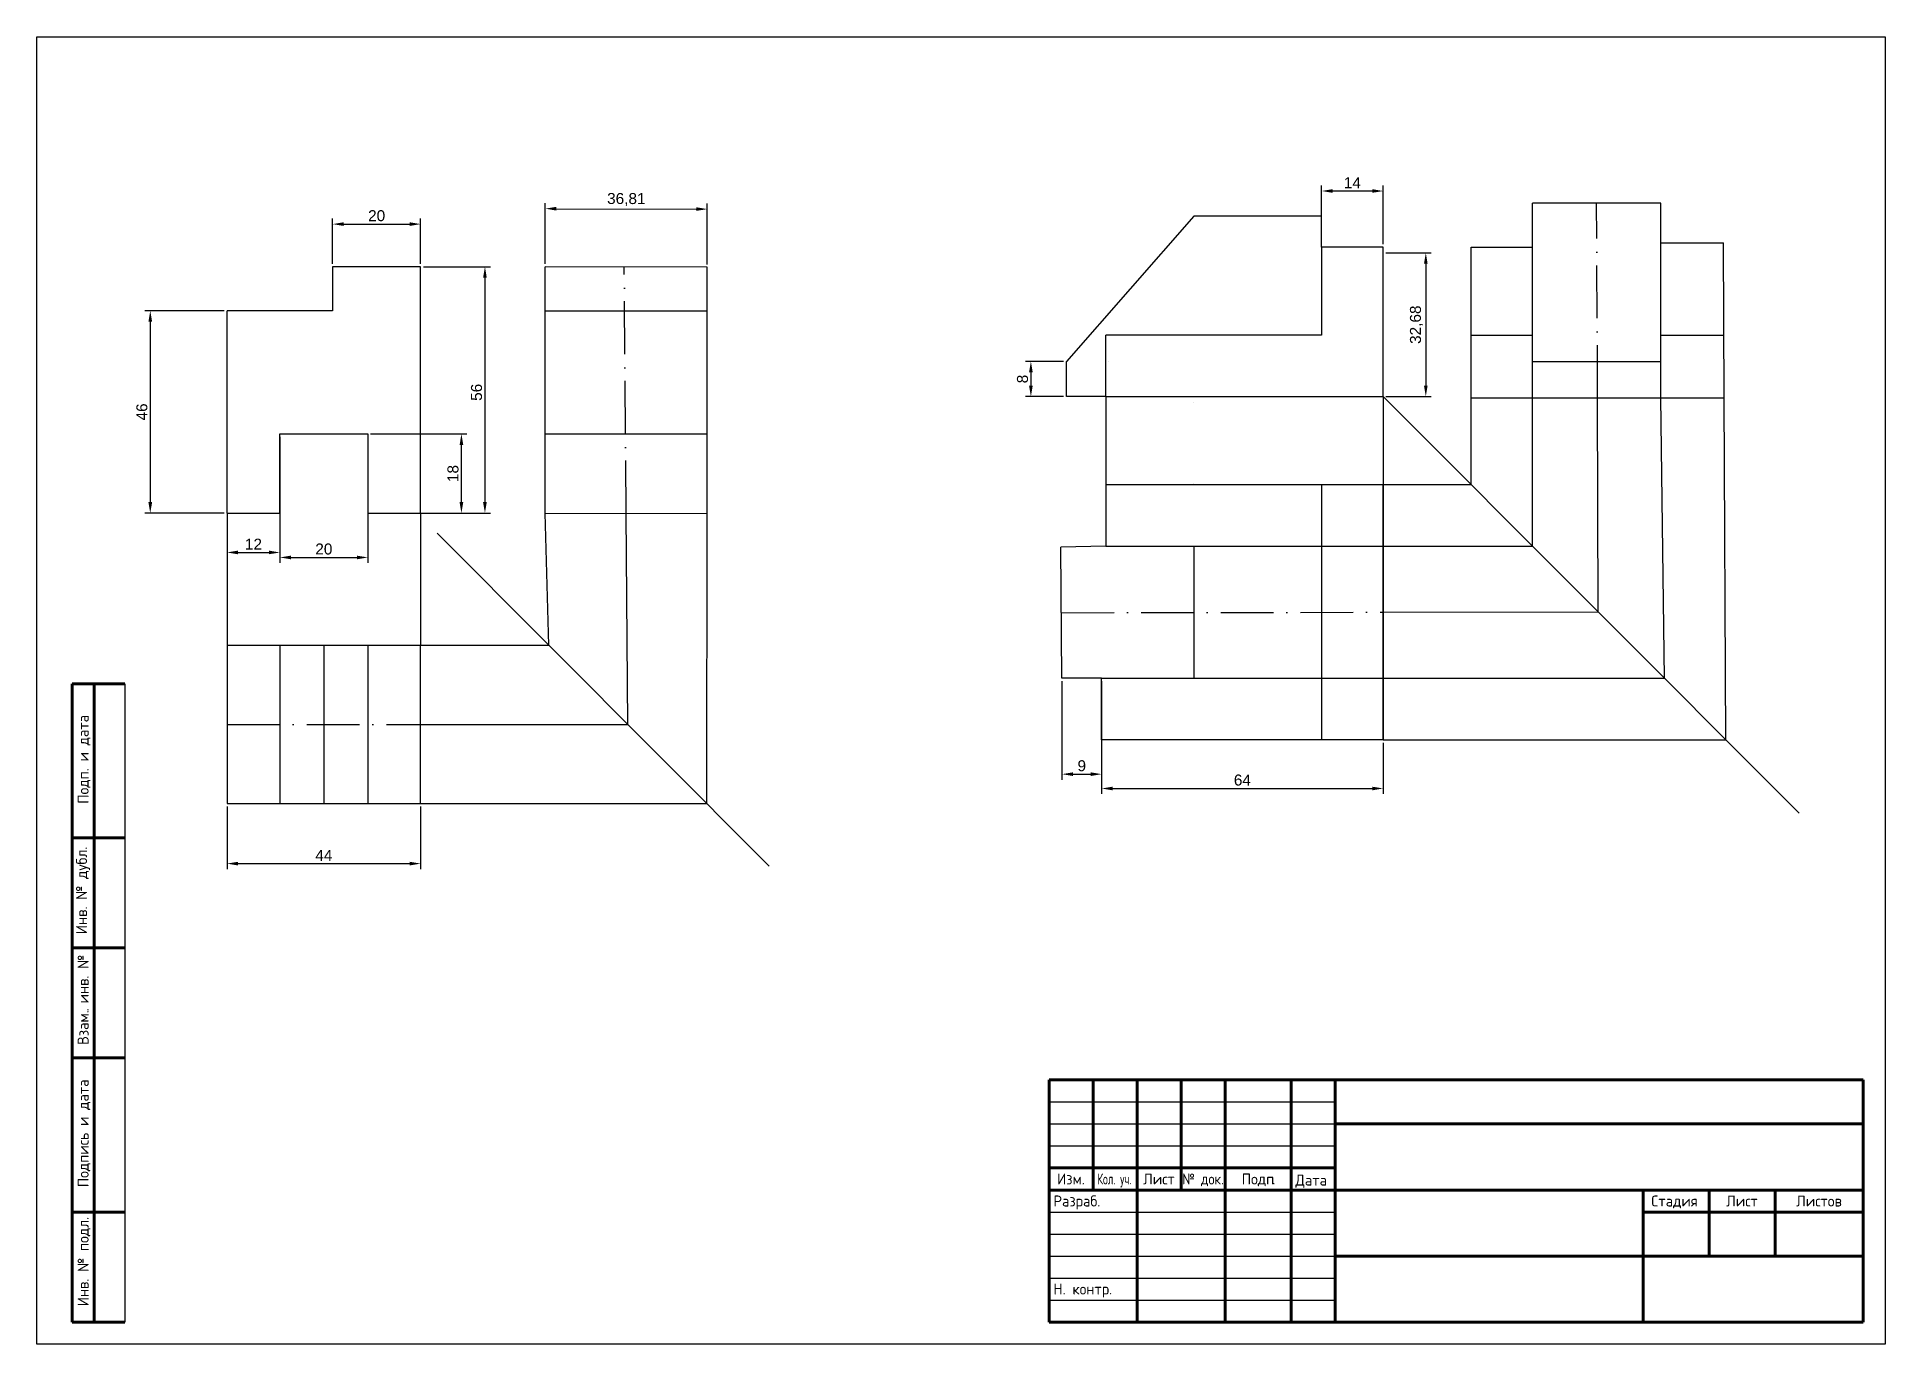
# Model space of a CAD drawing. Header units: millimetres. Extents: x 3106 to 4251, y 1711 to 2172.
# Drawn here: x 3106.2 to 3526.2, y 1710.8 to 2007.8 of the extents above; entities that cross this region are included whole.
import ezdxf
from ezdxf.enums import TextEntityAlignment as Align

# ---------------------------------------------------------------- set-up
doc = ezdxf.new("R2010")
doc.units = ezdxf.units.MM
doc.linetypes.add('ACAD_ISO10W100', pattern=[18, 12, -3, 0, -3])
doc.layers.add('Контур', color=7, linetype='Continuous', lineweight=30)
doc.layers.add('Оси', color=100, linetype='ACAD_ISO10W100')
doc.layers.add('Размеры', color=30, linetype='Continuous')
doc.styles.add('GOST-2.304_Type-B', font='GOST Common.ttf')
doc.styles.get("Standard").update_dxf_attribs({"font": 'arial.ttf'})
doc.dimstyles.new('ISO-25', dxfattribs={"dimtxt": 2.5, "dimasz": 2.5, "dimexe": 1.25, "dimexo": 0.625, "dimtad": 1, "dimtxsty": 'Standard', "dimcen": 2.5, "dimadec": 0, "dimazin": 0, "dimtfac": 1, "dimtmove": 0, "dimatfit": 3, "dimfxl": 1, "dimarcsym": 0})

msp = doc.modelspace()

# ---------------------------------------------------------------- blocks, each defined once
blk = doc.blocks.new('ACAD_SPDS_TB_18')
at = {"linetype": 'Continuous', "lineweight": 60}
for p, q in [((-12, 145), (0, 145)), ((-12, 145), (-12, 0)), ((-7, 145), (-7, 0)), ((-12, 110), (0, 110)), ((-12, 85), (0, 85)), ((-12, 60), (0, 60)), ((-12, 25), (0, 25)), ((-12, 0), (0, 0))]:
    blk.add_line(p, q, dxfattribs=at)
at = {"linetype": 'Continuous', "lineweight": 30}
blk.add_line((0, 145), (0, 0), dxfattribs=at)
at = {"style": 'GOST-2.304_Type-B'}
for s, p in [('Подп. и дата', (-8.25, 117.77)), ('Инв. № дубл.', (-8.62, 88.14)), ('Взам. инв. №', (-8.25, 62.96)), ('. ', (-8.25, 70.58)), ('Подпись и дата', (-8.25, 30.64)), ('Инв. № подл.', (-8.25, 3.57))]:
    blk.add_text(s, height=2.5, rotation=90, dxfattribs=at).set_placement(p)
for tag, p in [('ПОДП_ДАТА_2', (-3.5, 127.5)), ('ИНВ_Н_ДУБЛ', (-3.65, 97.5)), ('ВЗАМ_ИНВ_Н', (-3.5, 71.94)), ('ПОДП_ДАТА_1', (-3.5, 42.5)), ('ИНВ_НОМ_ПОДЛ', (-3.5, 12.5))]:
    blk.add_attdef(tag, text='', height=2.5, rotation=90, dxfattribs=at).set_placement(p, align=Align.MIDDLE_CENTER)
at = {"style": 'GOST-2.304_Type-B', "flags": 1}
blk.add_attdef('ИДЕНТИФИКАТОР_НАДПИСИ', (-12.12, -11.58), '', height=2.5, dxfattribs=at)
blk = doc.blocks.new('ACAD_SPDS_TB_00')
at = {"linetype": 'Continuous', "lineweight": 60}
for p, q in [((-185, 55), (-185, 0)), ((-185, 55), (0, 55)), ((-175, 55), (-175, 30)), ((-165, 0), (-165, 55)), ((-155, 30), (-155, 55)), ((-145, 0), (-145, 55)), ((-130, 0), (-130, 55)), ((-120, 0), (-120, 55)), ((0, 55), (0, 0)), ((-120, 45), (0, 45)), ((-185, 35), (-120, 35)), ((-185, 30), (0, 30)), ((-50, 30), (-50, 0)), ((-35, 30), (-35, 15)), ((-20, 30), (-20, 15)), ((-50, 25), (0, 25)), ((-120, 15), (0, 15)), ((-185, 0), (0, 0))]:
    blk.add_line(p, q, dxfattribs=at)
at = {"linetype": 'Continuous', "lineweight": 25}
for p, q in [((-185, 50), (-120, 50)), ((-185, 45), (-120, 45)), ((-185, 40), (-120, 40)), ((-185, 25), (-120, 25)), ((-185, 20), (-120, 20)), ((-185, 15), (-120, 15)), ((-185, 10), (-120, 10)), ((-185, 5), (-120, 5))]:
    blk.add_line(p, q, dxfattribs=at)
at = {"style": 'GOST-2.304_Type-B'}
for s, p in [('Изм.', (-180, 31.25)), ('Лист', (-160, 31.25)), ('Подп', (-137.5, 31.25))]:
    blk.add_text(s, height=2.5, dxfattribs=at).set_placement(p, align=Align.CENTER)
at = {"style": 'GOST-2.304_Type-B', "width": 0.7}
blk.add_text('Кол. уч.', height=2.5, dxfattribs=at).set_placement((-174, 31.25))
at = {"style": 'GOST-2.304_Type-B', "width": 0.9}
blk.add_text('№ док.', height=2.5, dxfattribs=at).set_placement((-150, 31.25), align=Align.CENTER)
at = {"style": 'GOST-2.304_Type-B'}
for s, p in [('.', (-177.56, 31.25)), ('.', (-134.25, 31.25)), ('Дата', (-129, 31)), ('Разраб.', (-184, 26.25)), ('Стадия', (-48.12, 26.25)), ('Н. контр.', (-184, 6.25))]:
    blk.add_text(s, height=2.5, dxfattribs=at).set_placement(p)
blk.add_text('Лист', height=2.5, dxfattribs=at).set_placement((-27.5, 27.5), align=Align.MIDDLE_CENTER)
at = {"linetype": 'Continuous', "insert": (-10, 27.5), "char_height": 2.5, "width": 19, "attachment_point": 5, "style": 'GOST-2.304_Type-B'}
blk.add_mtext('Листов', dxfattribs=at)
at = {"style": 'GOST-2.304_Type-B', "flags": 8}
for tag, p in [('ИЗМ_4', (-180, 51)), ('КОЛ_УЧ4', (-170, 51)), ('ЛИСТ_ИЗМ4', (-160, 51)), ('N_ДОК_4', (-150, 51)), ('ИЗМ_3', (-180, 46)), ('КОЛ_УЧ3', (-170, 46)), ('ЛИСТ_ИЗМ3', (-160, 46)), ('N_ДОК_3', (-150, 46)), ('ИЗМ_2', (-180, 41)), ('КОЛ_УЧ2', (-170, 41)), ('ЛИСТ_ИЗМ2', (-160, 41)), ('N_ДОК_2', (-150, 41)), ('ИЗМ_1', (-180, 36)), ('КОЛ_УЧ1', (-170, 36)), ('ЛИСТ_ИЗМ1', (-160, 36)), ('N_ДОК_1', (-150, 36))]:
    blk.add_attdef(tag, text='', height=2.5, dxfattribs=at).set_placement(p, align=Align.CENTER)
at = {"style": 'GOST-2.304_Type-B', "width": 0.6, "flags": 8}
for tag, p in [('ИЗМ_4_ДАТА', (-125, 51)), ('ИЗМ_3_ДАТА', (-125, 46)), ('ИЗМ_2_ДАТА', (-125, 41)), ('ИЗМ_1_ДАТА', (-124.48, 36)), ('РАЗРАБ_ДАТА', (-125, 26)), ('ДОЛЖНОСТЬ_1_ДАТА', (-125, 21)), ('ДОЛЖНОСТЬ_2_ДАТА', (-125, 16)), ('ДОЛЖНОСТЬ_3_ДАТА', (-125, 11)), ('НКОНТР_ДАТА', (-125, 6)), ('ДОЛЖНОСТЬ_4_ДАТА', (-125, 1))]:
    blk.add_attdef(tag, text='', height=2.5, dxfattribs=at).set_placement(p, align=Align.CENTER)
at = {"lineweight": 30, "flags": 104}
for tag, height, p in [('ОБОЗНАЧЕНИЕ_ДОКУМЕНТА', 5, (-60, 50)), ('НАИМЕНОВАНИЕ_ОБЪЕКТА_СТРОИТЕЛЬСТВА', 3.5, (-60, 37.5)), ('НАИМЕНОВАНИЕ_ЗДАНИЯ_СООРУЖЕНИЯ', 3.5, (-85, 22.5)), ('НАИМЕНОВАНИЕ_ИЗОБРАЖЕНИЙ', 3.5, (-85, 7.5)), ('НАИМЕНОВАНИЕ_ПРЕДПРИЯТИЯ', 3.5, (-23.73, 7.5))]:
    blk.add_attdef(tag, text='', height=height, dxfattribs=at).set_placement(p, align=Align.MIDDLE_CENTER)
at = {"style": 'GOST-2.304_Type-B'}
for tag, p, flags in [('РАЗРАБ_ФИО', (-164.31, 26), 8), ('ДОЛЖНОСТЬ_1', (-184, 21), 8), ('ДОЛЖНОСТЬ_1_ФИО', (-164.31, 21), 8), ('ДОЛЖНОСТЬ_2', (-184, 16), 8), ('ДОЛЖНОСТЬ_2_ФИО', (-164.31, 16), 8), ('ДОЛЖНОСТЬ_3', (-184, 11), 8), ('ДОЛЖНОСТЬ_3_ФИО', (-164.31, 11), 8), ('НКОНТР_ФИО', (-164.31, 6), 8), ('ДОЛЖНОСТЬ_4', (-184, 1), 8), ('ДОЛЖНОСТЬ_4_ФИО', (-164.31, 1), 8), ('ИДЕНТИФИКАТОР_НАДПИСИ', (0, 0), 1)]:
    blk.add_attdef(tag, p, '', height=2.5, dxfattribs=dict(at, flags=flags))
at = {"style": 'GOST-2.304_Type-B', "flags": 8}
for tag, p in [('СТАДИЯ', (-42.77, 20)), ('ЛИСТ', (-27.77, 20)), ('ЛИСТОВ', (-10, 20))]:
    blk.add_attdef(tag, text='', height=2.5, dxfattribs=at).set_placement(p, align=Align.MIDDLE_CENTER)
blk = doc.blocks.new('*D22')
at = {"layer": 'Defpoints', "color": 0, "transparency": 16777216}
for p in [(3193.36, 1965.23), (3173.36, 1955.55), (3193.36, 1955.55)]:
    blk.add_point(p, dxfattribs=at)
at = {"layer": 'Размеры', "color": 0, "lineweight": -2, "transparency": 16777216}
for p, q in [((3173.36, 1956.17), (3173.36, 1966.48)), ((3193.36, 1956.17), (3193.36, 1966.48)), ((3175.86, 1965.23), (3190.86, 1965.23))]:
    blk.add_line(p, q, dxfattribs=at)
at = {"layer": 'Размеры', "color": 0, "transparency": 16777216}
for points in [[(3175.86, 1965.64), (3175.86, 1964.81), (3173.36, 1965.23)], [(3190.86, 1965.64), (3190.86, 1964.81), (3193.36, 1965.23)]]:
    blk.add_solid(points, dxfattribs=at)
at = {"layer": 'Размеры', "color": 0, "transparency": 16777216, "insert": (3183.36, 1967.13), "char_height": 2.5, "attachment_point": 5}
blk.add_mtext('20', dxfattribs=at)
blk = doc.blocks.new('*D23')
at = {"layer": 'Defpoints', "color": 0, "transparency": 16777216}
for p in [(3149.36, 1899.55), (3161.36, 1899.55), (3161.36, 1890.62)]:
    blk.add_point(p, dxfattribs=at)
at = {"layer": 'Размеры', "color": 0, "lineweight": -2, "transparency": 16777216}
for p, q in [((3149.36, 1898.92), (3149.36, 1889.37)), ((3161.36, 1898.92), (3161.36, 1889.37)), ((3151.86, 1890.62), (3158.86, 1890.62))]:
    blk.add_line(p, q, dxfattribs=at)
at = {"layer": 'Размеры', "color": 0, "transparency": 16777216}
for points in [[(3151.86, 1891.04), (3151.86, 1890.21), (3149.36, 1890.62)], [(3158.86, 1891.04), (3158.86, 1890.21), (3161.36, 1890.62)]]:
    blk.add_solid(points, dxfattribs=at)
at = {"layer": 'Размеры', "color": 0, "transparency": 16777216, "insert": (3155.36, 1892.5), "char_height": 2.5, "attachment_point": 5}
blk.add_mtext('12', dxfattribs=at)
blk = doc.blocks.new('*D24')
at = {"layer": 'Defpoints', "color": 0, "transparency": 16777216}
for p in [(3161.36, 1917.55), (3181.36, 1917.55), (3181.36, 1889.49)]:
    blk.add_point(p, dxfattribs=at)
at = {"layer": 'Размеры', "color": 0, "lineweight": -2, "transparency": 16777216}
for p, q in [((3161.36, 1916.92), (3161.36, 1888.24)), ((3181.36, 1916.92), (3181.36, 1888.24)), ((3163.86, 1889.49), (3178.86, 1889.49))]:
    blk.add_line(p, q, dxfattribs=at)
at = {"layer": 'Размеры', "color": 0, "transparency": 16777216}
for points in [[(3163.86, 1889.9), (3163.86, 1889.07), (3161.36, 1889.49)], [(3178.86, 1889.9), (3178.86, 1889.07), (3181.36, 1889.49)]]:
    blk.add_solid(points, dxfattribs=at)
at = {"layer": 'Размеры', "color": 0, "transparency": 16777216, "insert": (3171.36, 1891.39), "char_height": 2.5, "attachment_point": 5}
blk.add_mtext('20', dxfattribs=at)
blk = doc.blocks.new('*D25')
at = {"layer": 'Defpoints', "color": 0, "transparency": 16777216}
for p in [(3181.36, 1917.55), (3202.62, 1917.55), (3181.36, 1899.55)]:
    blk.add_point(p, dxfattribs=at)
at = {"layer": 'Размеры', "color": 0, "lineweight": -2, "transparency": 16777216}
for p, q in [((3181.99, 1917.55), (3203.87, 1917.55)), ((3202.62, 1902.05), (3202.62, 1915.05)), ((3181.99, 1899.55), (3203.87, 1899.55))]:
    blk.add_line(p, q, dxfattribs=at)
at = {"layer": 'Размеры', "color": 0, "transparency": 16777216}
for points in [[(3202.21, 1915.05), (3203.04, 1915.05), (3202.62, 1917.55)], [(3202.21, 1902.05), (3203.04, 1902.05), (3202.62, 1899.55)]]:
    blk.add_solid(points, dxfattribs=at)
at = {"layer": 'Размеры', "color": 0, "transparency": 16777216, "insert": (3200.72, 1908.55), "char_height": 2.5, "attachment_point": 5, "rotation": 90}
blk.add_mtext('18', dxfattribs=at)
blk = doc.blocks.new('*D26')
at = {"layer": 'Defpoints', "color": 0, "transparency": 16777216}
for p in [(3193.36, 1955.55), (3193.36, 1899.55), (3207.97, 1899.55)]:
    blk.add_point(p, dxfattribs=at)
at = {"layer": 'Размеры', "color": 0, "lineweight": -2, "transparency": 16777216}
for p, q in [((3193.99, 1955.55), (3209.22, 1955.55)), ((3207.97, 1953.05), (3207.97, 1902.05)), ((3193.99, 1899.55), (3209.22, 1899.55))]:
    blk.add_line(p, q, dxfattribs=at)
at = {"layer": 'Размеры', "color": 0, "transparency": 16777216}
for points in [[(3207.55, 1953.05), (3208.38, 1953.05), (3207.97, 1955.55)], [(3207.55, 1902.05), (3208.38, 1902.05), (3207.97, 1899.55)]]:
    blk.add_solid(points, dxfattribs=at)
at = {"layer": 'Размеры', "color": 0, "transparency": 16777216, "insert": (3206.06, 1927.01), "char_height": 2.5, "attachment_point": 5, "rotation": 90}
blk.add_mtext('56', dxfattribs=at)
blk = doc.blocks.new('*D27')
at = {"layer": 'Defpoints', "color": 0, "transparency": 16777216}
for p in [(3149.36, 1945.55), (3131.91, 1899.55), (3149.36, 1899.55)]:
    blk.add_point(p, dxfattribs=at)
at = {"layer": 'Размеры', "color": 0, "lineweight": -2, "transparency": 16777216}
for p, q in [((3148.74, 1945.55), (3130.66, 1945.55)), ((3131.91, 1943.05), (3131.91, 1902.05)), ((3148.74, 1899.55), (3130.66, 1899.55))]:
    blk.add_line(p, q, dxfattribs=at)
at = {"layer": 'Размеры', "color": 0, "transparency": 16777216}
for points in [[(3131.49, 1943.05), (3132.33, 1943.05), (3131.91, 1945.55)], [(3131.49, 1902.05), (3132.33, 1902.05), (3131.91, 1899.55)]]:
    blk.add_solid(points, dxfattribs=at)
at = {"layer": 'Размеры', "color": 0, "transparency": 16777216, "insert": (3130.01, 1922.55), "char_height": 2.5, "attachment_point": 5, "rotation": 90}
blk.add_mtext('46', dxfattribs=at)
blk = doc.blocks.new('*D28')
at = {"layer": 'Defpoints', "color": 0, "transparency": 16777216}
for p in [(3149.36, 1833.55), (3193.36, 1833.55), (3193.36, 1819.92)]:
    blk.add_point(p, dxfattribs=at)
at = {"layer": 'Размеры', "color": 0, "lineweight": -2, "transparency": 16777216}
for p, q in [((3149.36, 1832.92), (3149.36, 1818.67)), ((3193.36, 1832.92), (3193.36, 1818.67)), ((3151.86, 1819.92), (3190.86, 1819.92))]:
    blk.add_line(p, q, dxfattribs=at)
at = {"layer": 'Размеры', "color": 0, "transparency": 16777216}
for points in [[(3151.86, 1820.33), (3151.86, 1819.5), (3149.36, 1819.92)], [(3190.86, 1820.33), (3190.86, 1819.5), (3193.36, 1819.92)]]:
    blk.add_solid(points, dxfattribs=at)
at = {"layer": 'Размеры', "color": 0, "transparency": 16777216, "insert": (3171.36, 1821.79), "char_height": 2.5, "attachment_point": 5}
blk.add_mtext('44', dxfattribs=at)
blk = doc.blocks.new('*D29')
at = {"layer": 'Defpoints', "color": 0, "transparency": 16777216}
for p in [(3258.5, 1968.64), (3221.65, 1955.55), (3258.46, 1955.44)]:
    blk.add_point(p, dxfattribs=at)
at = {"layer": 'Размеры', "color": 0, "lineweight": -2, "transparency": 16777216}
for p, q in [((3221.65, 1956.17), (3221.69, 1969.99)), ((3258.47, 1956.07), (3258.5, 1969.89)), ((3224.19, 1968.73), (3256, 1968.64))]:
    blk.add_line(p, q, dxfattribs=at)
at = {"layer": 'Размеры', "color": 0, "transparency": 16777216}
for points in [[(3224.19, 1969.15), (3224.19, 1968.31), (3221.69, 1968.74)], [(3256, 1969.06), (3256, 1968.23), (3258.5, 1968.64)]]:
    blk.add_solid(points, dxfattribs=at)
at = {"layer": 'Размеры', "color": 0, "transparency": 16777216, "insert": (3240.1, 1970.81), "char_height": 2.5, "attachment_point": 5, "rotation": 359.8409}
blk.add_mtext('36,81', dxfattribs=at)
blk = doc.blocks.new('*D31')
at = {"layer": 'Defpoints', "color": 0, "transparency": 16777216}
for p in [(3412.11, 1958.71), (3412.11, 1926.03), (3421.79, 1926.03)]:
    blk.add_point(p, dxfattribs=at)
at = {"layer": 'Размеры', "color": 0, "lineweight": -2, "transparency": 16777216}
for p, q in [((3412.74, 1958.71), (3423.04, 1958.71)), ((3421.79, 1956.21), (3421.79, 1928.53)), ((3412.74, 1926.03), (3423.04, 1926.03))]:
    blk.add_line(p, q, dxfattribs=at)
at = {"layer": 'Размеры', "color": 0, "transparency": 16777216}
for points in [[(3421.38, 1956.21), (3422.21, 1956.21), (3421.79, 1958.71)], [(3421.38, 1928.53), (3422.21, 1928.53), (3421.79, 1926.03)]]:
    blk.add_solid(points, dxfattribs=at)
at = {"layer": 'Размеры', "color": 0, "transparency": 16777216, "insert": (3419.67, 1942.37), "char_height": 2.5, "attachment_point": 5, "rotation": 90}
blk.add_mtext('32,68', dxfattribs=at)
blk = doc.blocks.new('*D32')
at = {"layer": 'Defpoints', "color": 0, "transparency": 16777216}
for p in [(3340.11, 1934.03), (3332.04, 1926.03), (3340.11, 1926.03)]:
    blk.add_point(p, dxfattribs=at)
at = {"layer": 'Размеры', "color": 0, "lineweight": -2, "transparency": 16777216}
for p, q in [((3339.49, 1934.03), (3330.79, 1934.03)), ((3332.04, 1931.53), (3332.04, 1928.53)), ((3339.49, 1926.03), (3330.79, 1926.03))]:
    blk.add_line(p, q, dxfattribs=at)
at = {"layer": 'Размеры', "color": 0, "transparency": 16777216}
for points in [[(3331.62, 1931.53), (3332.46, 1931.53), (3332.04, 1934.03)], [(3331.62, 1928.53), (3332.46, 1928.53), (3332.04, 1926.03)]]:
    blk.add_solid(points, dxfattribs=at)
at = {"layer": 'Размеры', "color": 0, "transparency": 16777216, "insert": (3330.14, 1930.03), "char_height": 2.5, "attachment_point": 5, "rotation": 90}
blk.add_mtext('8', dxfattribs=at)
blk = doc.blocks.new('*D33')
at = {"layer": 'Defpoints', "color": 0, "transparency": 16777216}
for p in [(3398.11, 1972.75), (3398.11, 1960.03), (3412.11, 1960.03)]:
    blk.add_point(p, dxfattribs=at)
at = {"layer": 'Размеры', "color": 0, "lineweight": -2, "transparency": 16777216}
for p, q in [((3398.11, 1960.65), (3398.11, 1974)), ((3412.11, 1960.65), (3412.11, 1974)), ((3409.61, 1972.75), (3400.61, 1972.75))]:
    blk.add_line(p, q, dxfattribs=at)
at = {"layer": 'Размеры', "color": 0, "transparency": 16777216}
for points in [[(3400.61, 1973.17), (3400.61, 1972.34), (3398.11, 1972.75)], [(3409.61, 1973.17), (3409.61, 1972.34), (3412.11, 1972.75)]]:
    blk.add_solid(points, dxfattribs=at)
at = {"layer": 'Размеры', "color": 0, "transparency": 16777216, "insert": (3405.11, 1974.63), "char_height": 2.5, "attachment_point": 5}
blk.add_mtext('14', dxfattribs=at)
blk = doc.blocks.new('*D34')
at = {"layer": 'Defpoints', "color": 0, "transparency": 16777216}
for p in [(3339.11, 1862.03), (3348.11, 1862.03), (3348.11, 1840.24)]:
    blk.add_point(p, dxfattribs=at)
at = {"layer": 'Размеры', "color": 0, "lineweight": -2, "transparency": 16777216}
for p, q in [((3339.11, 1861.4), (3339.11, 1838.99)), ((3348.11, 1861.4), (3348.11, 1838.99)), ((3341.61, 1840.24), (3345.61, 1840.24))]:
    blk.add_line(p, q, dxfattribs=at)
at = {"layer": 'Размеры', "color": 0, "transparency": 16777216}
for points in [[(3341.61, 1840.66), (3341.61, 1839.83), (3339.11, 1840.24)], [(3345.61, 1840.66), (3345.61, 1839.83), (3348.11, 1840.24)]]:
    blk.add_solid(points, dxfattribs=at)
at = {"layer": 'Размеры', "color": 0, "transparency": 16777216, "insert": (3343.61, 1842.14), "char_height": 2.5, "attachment_point": 5}
blk.add_mtext('9', dxfattribs=at)
blk = doc.blocks.new('*D35')
at = {"layer": 'Defpoints', "color": 0, "transparency": 16777216}
for p in [(3348.11, 1848.03), (3412.11, 1848.03), (3412.11, 1836.99)]:
    blk.add_point(p, dxfattribs=at)
at = {"layer": 'Размеры', "color": 0, "lineweight": -2, "transparency": 16777216}
for p, q in [((3348.11, 1847.4), (3348.11, 1835.74)), ((3412.11, 1847.4), (3412.11, 1835.74)), ((3350.61, 1836.99), (3409.61, 1836.99))]:
    blk.add_line(p, q, dxfattribs=at)
at = {"layer": 'Размеры', "color": 0, "transparency": 16777216}
for points in [[(3350.61, 1837.4), (3350.61, 1836.57), (3348.11, 1836.99)], [(3409.61, 1837.4), (3409.61, 1836.57), (3412.11, 1836.99)]]:
    blk.add_solid(points, dxfattribs=at)
at = {"layer": 'Размеры', "color": 0, "transparency": 16777216, "insert": (3380.11, 1838.89), "char_height": 2.5, "attachment_point": 5}
blk.add_mtext('64', dxfattribs=at)

# ---------------------------------------------------------------- dimensions: what is measured, and where the dimension line sits
at = {"layer": 'Размеры'}
for base, p1, p2, picture, middle in [((3398.11, 1972.755), (3412.11, 1960.027), (3398.11, 1960.027), '*D33', (3405.11, 1974.635)), ((3193.361, 1965.227), (3173.361, 1955.546), (3193.361, 1955.546), '*D22', (3183.361, 1967.129)), ((3181.361, 1889.488), (3161.361, 1917.546), (3181.361, 1917.546), '*D24', (3171.361, 1891.39)), ((3161.361, 1890.623), (3149.361, 1899.546), (3161.361, 1899.546), '*D23', (3155.361, 1892.503)), ((3348.11, 1840.243), (3339.11, 1862.027), (3348.11, 1862.027), '*D34', (3343.61, 1842.144)), ((3412.11, 1836.988), (3348.11, 1848.027), (3412.11, 1848.027), '*D35', (3380.11, 1838.89)), ((3193.361, 1819.917), (3149.361, 1833.546), (3193.361, 1833.546), '*D28', (3171.361, 1821.792))]:
    dim = msp.add_linear_dim(base=base, p1=p1, p2=p2, dimstyle='ISO-25', dxfattribs=at)
    dim.commit()
    dim.dimension.update_dxf_attribs({"geometry": picture, "text_midpoint": middle})
dim = msp.add_aligned_dim(p1=(3221.65, 1955.546), p2=(3258.464, 1955.444), distance=13.191, dimstyle='ISO-25', dxfattribs=at)
dim.commit()
dim.dimension.update_dxf_attribs({"geometry": '*D29', "text_midpoint": (3240.1, 1970.814)})
for base, p1, p2, picture, middle in [((3421.794, 1926.027), (3412.11, 1958.709), (3412.11, 1926.027), '*D31', (3419.666, 1942.368)), ((3131.91, 1899.546), (3149.361, 1945.546), (3149.361, 1899.546), '*D27', (3130.008, 1922.546)), ((3332.038, 1926.027), (3340.11, 1934.027), (3340.11, 1926.027), '*D32', (3330.137, 1930.027)), ((3202.623, 1917.546), (3181.361, 1899.546), (3181.361, 1917.546), '*D25', (3200.722, 1908.546))]:
    dim = msp.add_linear_dim(base=base, p1=p1, p2=p2, angle=90, dimstyle='ISO-25', dxfattribs=at)
    dim.commit()
    dim.dimension.update_dxf_attribs({"geometry": picture, "text_midpoint": middle})
dim = msp.add_linear_dim(base=(3207.966, 1899.546), p1=(3193.361, 1955.546), p2=(3193.361, 1899.546), angle=90, dimstyle='ISO-25', dxfattribs=at)
dim.commit()
dim.dimension.update_dxf_attribs({"geometry": '*D26', "text_midpoint": (3207.966, 1927.009), "dimtype": 160})

# ---------------------------------------------------------------- linework, layer by layer
for p, q in [((3446.09, 1960.027), (3446.058, 1960.027)), ((3349.671, 1934.027), (3349.671, 1934.027)), ((3349.11, 1926.027), (3349.11, 1906.027)), ((3369.11, 1924.611), (3369.11, 1924.611)), ((3412.11, 1926.027), (3412.11, 1906.027)), ((3412.11, 1926.027), (3506.618, 1831.373)), ((3432.079, 1906.027), (3432.079, 1925.754)), ((3432.079, 1925.754), (3432.079, 1925.754)), ((3446.058, 1892.027), (3446.058, 1924.714)), ((3446.058, 1924.714), (3446.058, 1924.714)), ((3460.966, 1877.096), (3460.848, 1925.754)), ((3489.99, 1848.027), (3489.616, 1925.754)), ((3489.616, 1925.754), (3489.616, 1925.754)), ((3161.361, 1899.546), (3161.361, 1917.546)), ((3181.361, 1917.546), (3181.361, 1899.546)), ((3193.361, 1917.546), (3193.361, 1917.546)), ((3221.65, 1917.546), (3258.464, 1917.546)), ((3369.11, 1906.26), (3369.11, 1906.26)), ((3412.11, 1906.027), (3432.079, 1906.027)), ((3149.361, 1899.546), (3149.361, 1869.546)), ((3181.361, 1899.546), (3193.361, 1899.546)), ((3193.361, 1899.546), (3193.361, 1869.546)), ((3222.482, 1869.546), (3221.65, 1899.546)), ((3240.434, 1851.546), (3240.057, 1899.495)), ((3258.386, 1833.546), (3258.464, 1899.444)), ((3197.081, 1895.015), (3272.553, 1819.342)), ((3398.11, 1892.027), (3446.058, 1892.027)), ((3412.11, 1877.027), (3460.966, 1877.096)), ((3161.361, 1869.546), (3161.361, 1833.546)), ((3181.361, 1869.546), (3181.361, 1833.546)), ((3193.361, 1869.546), (3222.482, 1869.546)), ((3398.11, 1862.027), (3476.011, 1862.027)), ((3193.361, 1851.546), (3240.434, 1851.546)), ((3412.11, 1848.027), (3489.99, 1848.027)), ((3193.361, 1833.546), (3258.386, 1833.546))]:
    msp.add_line(p, q)
msp.add_lwpolyline([(3106.159, 1710.754), (3106.159, 2007.754), (3526.159, 2007.754), (3526.159, 1710.754), (3106.159, 1710.754)])
at = {"layer": 'Контур'}
for p, q in [((3446.058, 1960.027), (3446.042, 1969.973)), ((3475.168, 1969.973), (3446.042, 1969.973)), ((3475.168, 1960.973), (3475.168, 1969.973)), ((3369.11, 1967.053), (3340.11, 1934.027)), ((3398.11, 1967.053), (3369.11, 1967.053)), ((3398.11, 1960.027), (3398.11, 1967.053)), ((3412.11, 1960.027), (3398.11, 1960.027)), ((3398.11, 1960.027), (3398.11, 1940.027)), ((3412.11, 1926.027), (3412.11, 1960.027)), ((3432.079, 1925.754), (3432.079, 1960.027)), ((3432.079, 1960.027), (3446.09, 1960.027)), ((3446.058, 1924.714), (3446.058, 1960.027)), ((3475.168, 1960.973), (3489.483, 1960.973)), ((3475.168, 1925.754), (3475.168, 1960.973)), ((3489.616, 1925.754), (3489.483, 1960.973)), ((3193.361, 1955.546), (3173.361, 1955.546)), ((3173.361, 1955.546), (3173.361, 1945.546)), ((3193.361, 1899.546), (3193.361, 1955.546)), ((3221.65, 1899.546), (3221.65, 1955.546)), ((3258.464, 1955.444), (3221.65, 1955.546)), ((3258.464, 1899.444), (3258.464, 1955.444)), ((3173.361, 1945.546), (3149.361, 1945.546)), ((3149.361, 1899.546), (3149.361, 1945.546)), ((3221.65, 1945.546), (3258.464, 1945.546)), ((3349.11, 1926.027), (3349.11, 1940.027)), ((3398.11, 1940.027), (3349.11, 1940.027)), ((3432.079, 1940.027), (3446.058, 1940.027)), ((3475.168, 1940.027), (3489.562, 1940.027)), ((3340.11, 1926.027), (3340.11, 1934.027)), ((3446.058, 1934.027), (3475.168, 1934.027)), ((3349.11, 1926.027), (3340.11, 1926.027)), ((3349.11, 1926.027), (3412.11, 1926.027)), ((3432.079, 1925.754), (3489.616, 1925.754)), ((3476.011, 1862.027), (3475.168, 1925.754)), ((3161.361, 1917.546), (3181.361, 1917.546)), ((3349.11, 1906.027), (3412.11, 1906.027)), ((3349.11, 1906.027), (3349.11, 1892.027)), ((3398.11, 1906.027), (3398.11, 1892.027)), ((3412.11, 1906.027), (3412.11, 1848.027)), ((3412.11, 1848.027), (3412.11, 1906.027)), ((3149.361, 1899.546), (3161.361, 1899.546)), ((3221.65, 1899.546), (3258.464, 1899.444)), ((3349.11, 1892.027), (3338.87, 1891.821)), ((3339.11, 1862.027), (3338.87, 1891.821)), ((3349.11, 1892.027), (3398.11, 1892.027)), ((3369.11, 1892.027), (3369.11, 1862.027)), ((3398.11, 1892.027), (3398.11, 1862.027)), ((3412.123, 1892.027), (3412.123, 1892.027)), ((3149.361, 1869.546), (3193.361, 1869.546)), ((3149.361, 1869.546), (3149.361, 1833.546)), ((3171.361, 1869.546), (3171.361, 1833.546)), ((3193.361, 1833.546), (3193.361, 1869.546)), ((3348.11, 1862.027), (3339.11, 1862.027)), ((3348.11, 1848.027), (3348.11, 1862.027)), ((3348.11, 1862.027), (3398.11, 1862.027)), ((3398.11, 1862.027), (3398.11, 1848.027)), ((3412.11, 1848.027), (3348.11, 1848.027)), ((3149.361, 1833.546), (3193.361, 1833.546))]:
    msp.add_line(p, q, dxfattribs=at)
at = {"layer": 'Оси'}
for p, q in [((3460.848, 1925.754), (3460.605, 1969.973)), ((3240.057, 1899.495), (3239.617, 1955.497)), ((3338.99, 1876.924), (3412.11, 1877.027)), ((3149.361, 1851.546), (3193.361, 1851.546))]:
    msp.add_line(p, q, dxfattribs=at)

# ---------------------------------------------------------------- block references
for name, p in [('ACAD_SPDS_TB_18', (3126.159, 1715.754)), ('ACAD_SPDS_TB_00', (3521.159, 1715.754))]:
    msp.add_blockref(name, p)

msp.set_redraw_order([(e.dxf.handle, doc.entitydb.next_handle()) for e in msp.query("TEXT MTEXT ATTDEF DIMENSION ARC_DIMENSION")])  # texts and dimensions are drawn at this point

doc.saveas('drawing.dxf')
